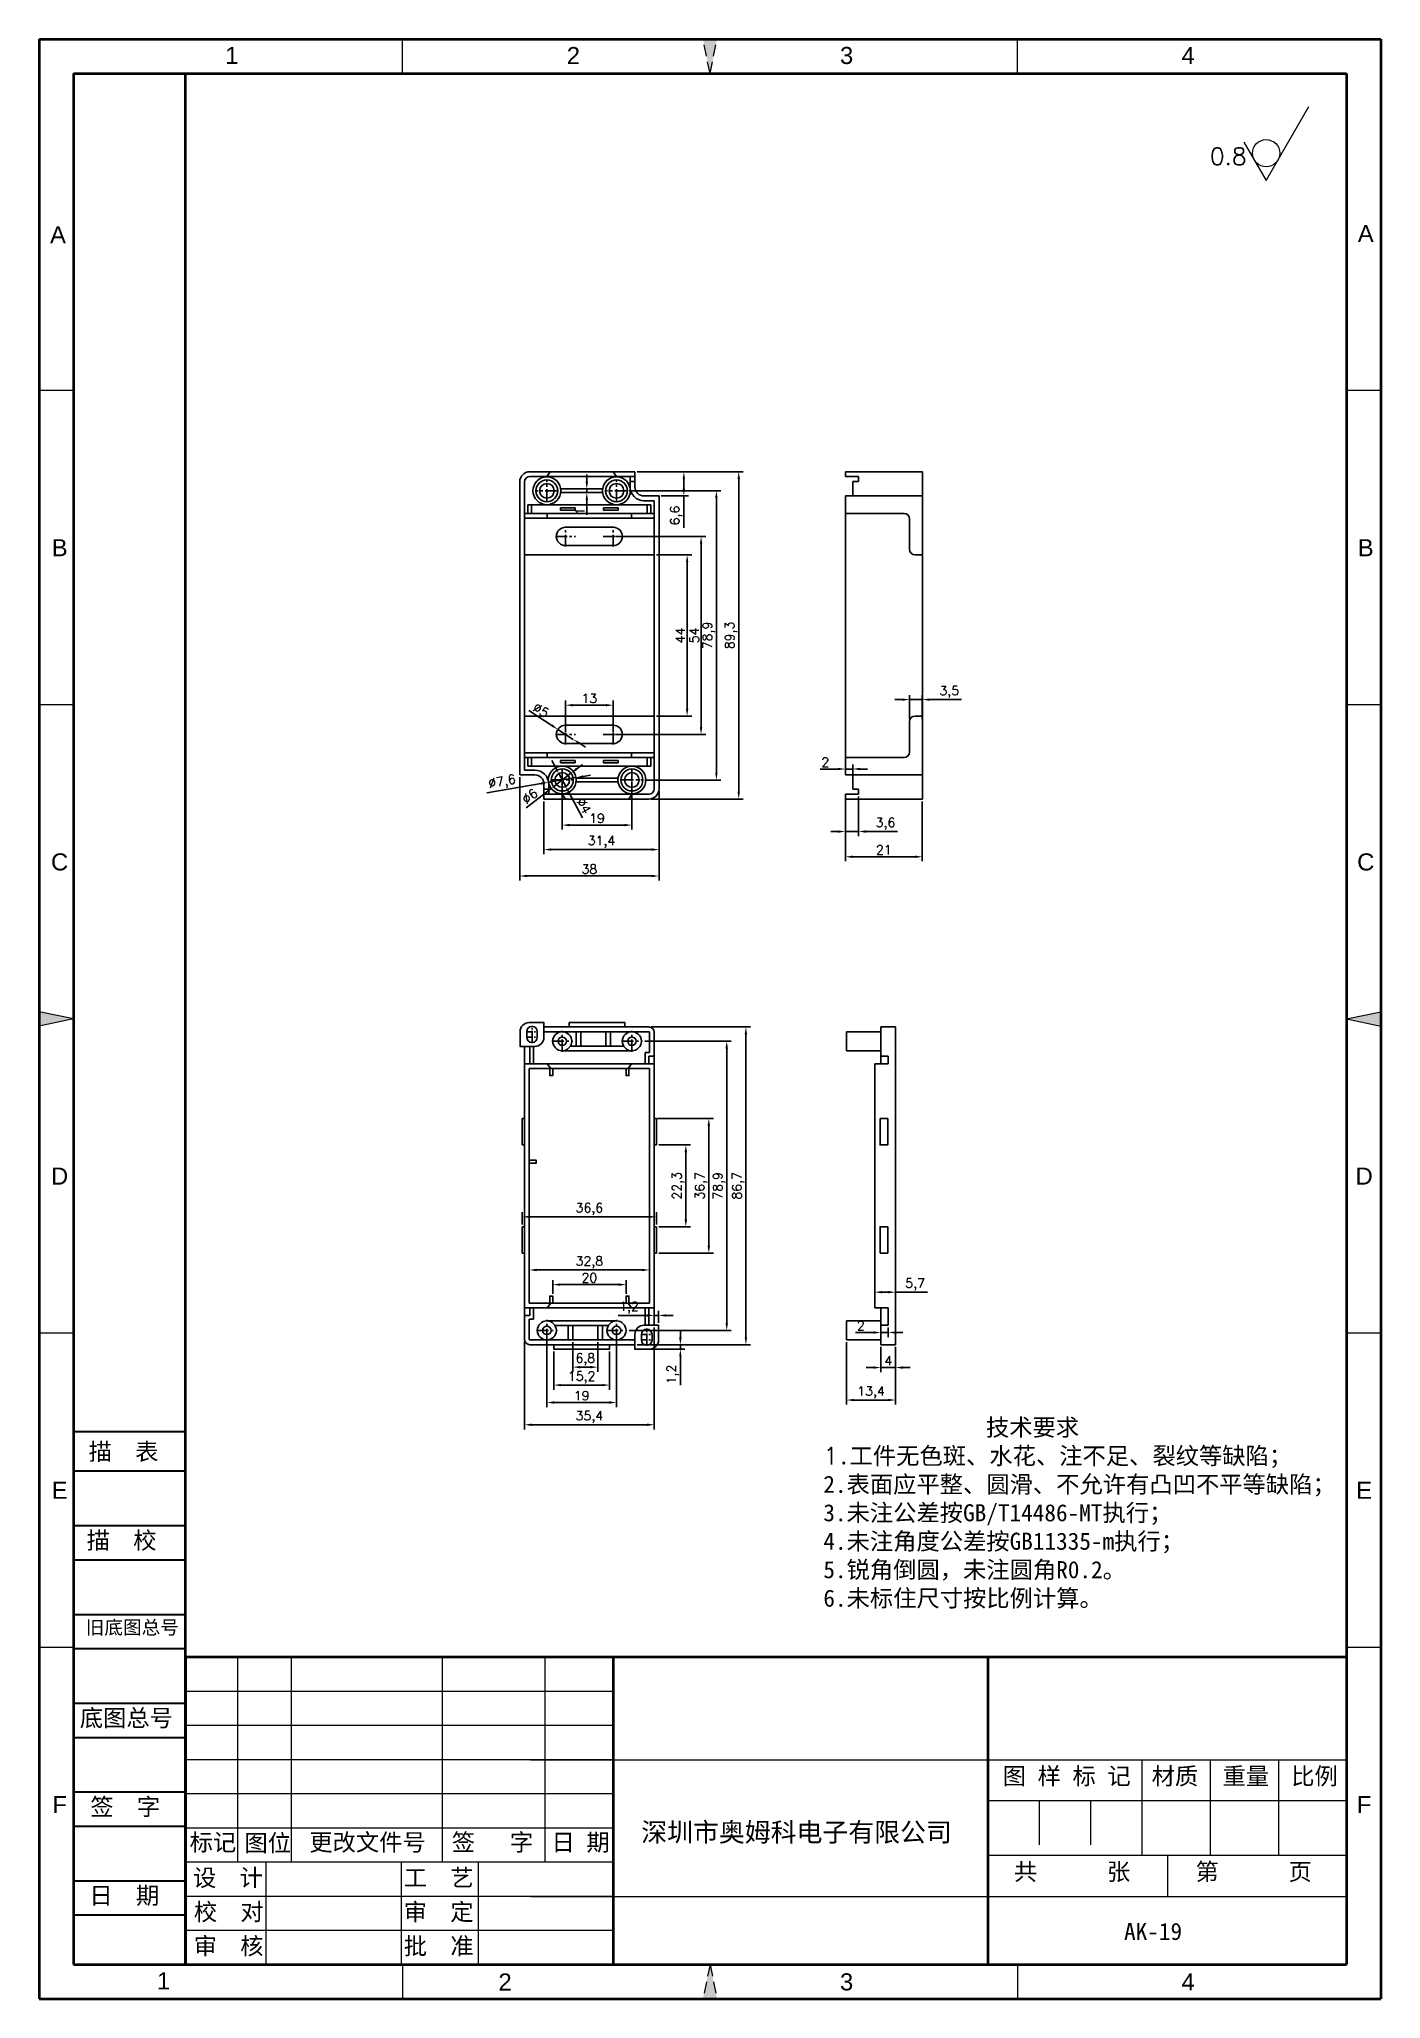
# Model space of a CAD drawing. Header units: millimetres. Extents: x 15729 to 16095, y 609 to 1143.
import ezdxf
from ezdxf.enums import TextEntityAlignment as Align

# ---------------------------------------------------------------- set-up
doc = ezdxf.new("R2010")
doc.units = ezdxf.units.MM
for name, pattern in [('ACAD_ISO10W100', [18, 12, -3, 0, -3]), ('CENTER', [50.8, 31.75, -6.35, 6.35, -6.35]), ('HIDDEN2', [4.7625, 3.175, -1.5875])]:
    doc.linetypes.add(name, pattern=pattern)
for name, color, linetype, lineweight in [('dim', 82, 'Continuous', 9), ('图层1', 7, 'ACAD_ISO10W100', 15), ('图层2', 7, 'Continuous', 30), ('图层3', 7, 'Continuous', 15), ('图层4', 7, 'Continuous', 40), ('图层5', 7, 'HIDDEN2', 15), ('细实线', 3, 'Continuous', 18)]:
    doc.layers.add(name, color=color, linetype=linetype, lineweight=lineweight)
doc.layers.add('尺寸线', color=7, linetype='Continuous')
doc.styles.get("Standard").update_dxf_attribs({"font": 'txt', "bigfont": 'gbcbig.shx'})
doc.styles.add('样式 3', font='arial.ttf', dxfattribs={"height": 3.8})
doc.dimstyles.new('ISO-25', dxfattribs={"dimtxt": 2.5, "dimasz": 2.5, "dimexe": 1.25, "dimexo": 0.625, "dimtad": 1, "dimtxsty": 'Standard', "dimcen": 2.5, "dimadec": 0, "dimazin": 0, "dimtfac": 1, "dimtmove": 0, "dimatfit": 3, "dimfxl": 0, "dimarcsym": 0})

msp = doc.modelspace()

# ---------------------------------------------------------------- texts
at = {"layer": '图层1', "color": 0, "style": '样式 3'}
for s, p in [('B', (15734.29, 1004.44)), ('B', (16090.623, 1004.44)), ('C', (15734.29, 918.714)), ('C', (16090.623, 918.714)), ('D', (15734.29, 832.988)), ('D', (16090.186, 832.988)), ('E', (15734.29, 747.261)), ('E', (16090.186, 747.261)), ('F', (15734.29, 661.535)), ('F', (16090.186, 661.535))]:
    msp.add_text(s, height=4.659, dxfattribs=at).set_placement(p, align=Align.MIDDLE)
at = {"layer": '图层1', "color": 0, "attachment_point": 1}
for s, insert, char_height, width in [('{\\fSimSun|b0|i0|c134|p2;图 样 标 记}', (15991.573, 671.627), 4.65904, 57.80249), ('{\\fSimSun|b0|i0|c134|p2;材质 }', (16032.208, 671.608), 4.65904, 38.85696), ('{\\fSimSun|b0|i0|c134|p2;标记}', (15769.761, 653.56), 4.65904, 13.04532), ('{\\fSimSun|b0|i0|c134|p2;图位}', (15784.723, 653.371), 4.65904, 13.04532), ('{\\fSimSun|b0|i0|c134|p2;更改文件号}', (15802.412, 653.56), 4.65904, 38.85696), ('{\\fSimSun|b0|i0|c134|p2;深圳市奥姆科电子有限公司}', (15892.968, 656.574), 5.17671, 97.8156), ('{\\fSimSun|b0|i0|c134|p2;审  核}', (15770.858, 625.253), 4.65904, 37.78166), ('{\\fSimSun|b0|i0|c134|p2;批  准}', (15828.176, 625.253), 4.65904, 38.85696)]:
    msp.add_mtext(s, dxfattribs=dict(at, insert=insert, char_height=char_height, width=width))
at = {"layer": '图层2', "color": 0, "attachment_point": 1}
for s, insert, char_height, width in [('{\\fSimSun|b0|i0|c134|p2;描\\fSimSun|b0|i0|c0|p2;  \\fSimSun|b0|i0|c134|p2;表}', (15742.197, 760.159), 4.65899, 52.20712), ('{\\fSimSun|b0|i0|c134|p2;描\\fSimSun|b0|i0|c0|p2;  \\fSimSun|b0|i0|c134|p2;校}', (15741.666, 735.932), 4.65899, 52.20712), ('{\\fSimSun|b0|i0|c134|p2;旧底图总号}', (15741.404, 711.706), 3.72723, 52.20712), ('{\\fSimSun|b0|i0|c134|p2;底图总号}', (15739.788, 687.479), 4.65899, 52.20712), ('{\\fSimSun|b0|i0|c134|p2;重量 }', (16051.553, 671.608), 4.65904, 38.85696), ('{\\fSimSun|b0|i0|c134|p2;比例 }', (16070.297, 671.608), 4.65904, 38.85696), ('{\\fSimSun|b0|i0|c134|p2;签\\fSimSun|b0|i0|c0|p2;  \\fSimSun|b0|i0|c134|p2;字}', (15742.674, 663.252), 4.65899, 52.20712), ('{\\fSimSun|b0|i0|c134|p2;签   字}', (15841.263, 653.56), 4.65904, 38.85696), ('{\\fSimSun|b0|i0|c134|p2;日 期}', (15868.479, 653.56), 4.65904, 38.85696), ('{\\fSimSun|b0|i0|c134|p2;设  计}', (15770.677, 643.89), 4.65904, 36.11502), ('{\\fSimSun|b0|i0|c134|p2;工  艺}', (15828.176, 643.89), 4.65904, 38.85696), ('{\\fSimSun|b0|i0|c134|p2;共      张}', (15994.644, 645.536), 4.65904, 51.54798), ('{\\fSimSun|b0|i0|c134|p2;第      页}', (16044.183, 645.536), 4.65904, 47.84668), ('{\\fSimSun|b0|i0|c134|p2;日\\fSimSun|b0|i0|c0|p2;  \\fSimSun|b0|i0|c134|p2;期}', (15742.409, 639.026), 4.65899, 52.20712), ('{\\fSimSun|b0|i0|c134|p2;校  对}', (15770.901, 634.572), 4.65904, 33.7814), ('{\\fSimSun|b0|i0|c134|p2;审  定}', (15828.176, 634.572), 4.65904, 38.85696), ('{\\fSimSun|b0|i0|c134|p2;AK-19}', (16024.683, 629.232), 4.65904, 47.84668)]:
    msp.add_mtext(s, dxfattribs=dict(at, insert=insert, char_height=char_height, width=width))
at = {"layer": '图层3', "color": 0, "insert": (15942.64, 766.763), "char_height": 4.65904, "width": 220.67241, "attachment_point": 1}
msp.add_mtext('{\\fSimSun|b0|i0|c134|p54;              技术要求\\P}1{\\fSimSun|b0|i0|c134|p54;.工件无色斑、水花、注不足、裂纹等缺陷；\\P2.表面应平整、圆滑、不允许有凸凹不平等缺陷；\\P3.未注公差按GB/T14486-MT执行；\\P4.未注角度公差按GB11335-m执行；\\P5.锐角倒圆，未注圆角R0.2。}\\P{\\fSimSun|b0|i0|c134|p2;6.未标住尺寸按比例计算。}', dxfattribs=at)
at = {"layer": '图层5', "color": 0, "style": '样式 3'}
for s, p in [('1', (15781.269, 1138.753)), ('2', (15874.449, 1138.753)), ('3', (15948.994, 1138.753)), ('4', (16042.175, 1138.753)), ('A', (15733.837, 1089.827)), ('A', (16090.623, 1090.167)), ('1', (15762.633, 613.418)), ('2', (15855.813, 613.14)), ('3', (15948.994, 613.14)), ('4', (16042.175, 613.14))]:
    msp.add_text(s, height=4.659, dxfattribs=at).set_placement(p, align=Align.MIDDLE)
at = {"layer": '细实线', "color": 0, "insert": (16048.117, 1113.553), "char_height": 4.659, "width": 17.39429, "attachment_point": 1}
msp.add_mtext('0.8', dxfattribs=at)

# ---------------------------------------------------------------- blocks, each defined once
blk = doc.blocks.new('*D322')
at = {"layer": 'Defpoints', "color": 0}
for p in [(15867.21, 790.88), (15886.21, 790.88), (15867.21, 771.21)]:
    blk.add_point(p, dxfattribs=at)
at = {"layer": 'dim', "color": 0, "lineweight": -2}
for p, q in [((15867.21, 790.26), (15867.21, 769.96)), ((15886.21, 790.26), (15886.21, 769.96)), ((15884.21, 771.21), (15869.21, 771.21))]:
    blk.add_line(p, q, dxfattribs=at)
at = {"layer": 'dim', "color": 0}
for points in [[(15869.21, 771.55), (15869.21, 770.88), (15867.21, 771.21)], [(15884.21, 771.55), (15884.21, 770.88), (15886.21, 771.21)]]:
    blk.add_solid(points, dxfattribs=at)
at = {"layer": 'dim', "color": 0, "insert": (15876.71, 773.09), "char_height": 2.5, "attachment_point": 5}
blk.add_mtext('19', dxfattribs=at)
blk = doc.blocks.new('*D323')
at = {"layer": 'Defpoints', "color": 0}
for p in [(15874.31, 788.28), (15881.11, 788.28), (15881.11, 780.86)]:
    blk.add_point(p, dxfattribs=at)
at = {"layer": 'dim', "color": 0, "lineweight": -2}
for p, q in [((15874.31, 787.66), (15874.31, 779.61)), ((15881.11, 787.66), (15881.11, 779.61)), ((15876.31, 780.86), (15879.11, 780.86))]:
    blk.add_line(p, q, dxfattribs=at)
at = {"layer": 'dim', "color": 0}
for points in [[(15876.31, 781.19), (15876.31, 780.53), (15874.31, 780.86)], [(15879.11, 781.19), (15879.11, 780.53), (15881.11, 780.86)]]:
    blk.add_solid(points, dxfattribs=at)
at = {"layer": 'dim', "color": 0, "insert": (15877.71, 782.94), "char_height": 2.5, "attachment_point": 5}
blk.add_mtext('6,8', dxfattribs=at)
blk = doc.blocks.new('*D324')
at = {"layer": 'Defpoints', "color": 0}
for p in [(15869.11, 785.78), (15884.31, 785.78), (15869.11, 775.96)]:
    blk.add_point(p, dxfattribs=at)
at = {"layer": 'dim', "color": 0, "lineweight": -2}
for p, q in [((15869.11, 785.16), (15869.11, 774.71)), ((15884.31, 785.16), (15884.31, 774.71)), ((15882.31, 775.96), (15871.11, 775.96))]:
    blk.add_line(p, q, dxfattribs=at)
at = {"layer": 'dim', "color": 0}
for points in [[(15871.11, 776.29), (15871.11, 775.63), (15869.11, 775.96)], [(15882.31, 776.29), (15882.31, 775.63), (15884.31, 775.96)]]:
    blk.add_solid(points, dxfattribs=at)
at = {"layer": 'dim', "color": 0, "insert": (15876.71, 778.04), "char_height": 2.5, "attachment_point": 5}
blk.add_mtext('15,2', dxfattribs=at)
blk = doc.blocks.new('*D325')
at = {"layer": 'Defpoints', "color": 0}
for p in [(15896.51, 792.28), (15861.11, 788.48), (15896.51, 765.14)]:
    blk.add_point(p, dxfattribs=at)
at = {"layer": 'dim', "color": 0, "lineweight": -2}
for p, q in [((15896.51, 791.66), (15896.51, 763.89)), ((15861.11, 787.86), (15861.11, 763.89)), ((15863.11, 765.14), (15894.51, 765.14))]:
    blk.add_line(p, q, dxfattribs=at)
at = {"layer": 'dim', "color": 0}
for points in [[(15863.11, 765.47), (15863.11, 764.8), (15861.11, 765.14)], [(15894.51, 765.47), (15894.51, 764.8), (15896.51, 765.14)]]:
    blk.add_solid(points, dxfattribs=at)
at = {"layer": 'dim', "color": 0, "insert": (15878.81, 767.22), "char_height": 2.5, "attachment_point": 5}
blk.add_mtext('35,4', dxfattribs=at)
blk = doc.blocks.new('*D326')
at = {"layer": 'Defpoints', "color": 0}
for p in [(15868.81, 803.37), (15868.81, 800.24), (15888.81, 800.24)]:
    blk.add_point(p, dxfattribs=at)
at = {"layer": 'dim', "color": 0, "lineweight": -2}
for p, q in [((15868.81, 800.87), (15868.81, 804.62)), ((15886.81, 803.37), (15870.81, 803.37)), ((15888.81, 800.87), (15888.81, 804.62))]:
    blk.add_line(p, q, dxfattribs=at)
at = {"layer": 'dim', "color": 0}
for points in [[(15870.81, 803.71), (15870.81, 803.04), (15868.81, 803.37)], [(15886.81, 803.71), (15886.81, 803.04), (15888.81, 803.37)]]:
    blk.add_solid(points, dxfattribs=at)
at = {"layer": 'dim', "color": 0, "insert": (15878.81, 805.25), "char_height": 2.5, "attachment_point": 5}
blk.add_mtext('20', dxfattribs=at)
blk = doc.blocks.new('*D327')
at = {"layer": 'Defpoints', "color": 0}
for p in [(15891.21, 786.98), (15891.21, 785.78), (15903.64, 785.78)]:
    blk.add_point(p, dxfattribs=at)
at = {"layer": 'dim', "color": 0, "lineweight": -2}
for p, q in [((15891.84, 786.98), (15904.89, 786.98)), ((15903.64, 788.98), (15903.64, 790.98)), ((15903.64, 786.98), (15903.64, 785.78)), ((15891.84, 785.78), (15904.89, 785.78)), ((15903.64, 783.78), (15903.64, 775.95))]:
    blk.add_line(p, q, dxfattribs=at)
at = {"layer": 'dim', "color": 0}
for points in [[(15903.3, 788.98), (15903.97, 788.98), (15903.64, 786.98)], [(15903.3, 783.78), (15903.97, 783.78), (15903.64, 785.78)]]:
    blk.add_solid(points, dxfattribs=at)
at = {"layer": 'dim', "color": 0, "insert": (15901.55, 778.86), "char_height": 2.5, "attachment_point": 5, "rotation": 90}
blk.add_mtext('1,2', dxfattribs=at)
blk = doc.blocks.new('*D328')
at = {"layer": 'Defpoints', "color": 0}
for p in [(15896.51, 794.97), (15896.51, 792.28), (15897.71, 792.28)]:
    blk.add_point(p, dxfattribs=at)
at = {"layer": 'dim', "color": 0, "lineweight": -2}
for p, q in [((15894.51, 794.97), (15886.68, 794.97)), ((15896.51, 792.91), (15896.51, 796.22)), ((15897.71, 794.97), (15896.51, 794.97)), ((15897.71, 792.91), (15897.71, 796.22)), ((15899.71, 794.97), (15901.71, 794.97))]:
    blk.add_line(p, q, dxfattribs=at)
at = {"layer": 'dim', "color": 0}
for points in [[(15894.51, 795.3), (15894.51, 794.63), (15896.51, 794.97)], [(15899.71, 795.3), (15899.71, 794.63), (15897.71, 794.97)]]:
    blk.add_solid(points, dxfattribs=at)
at = {"layer": 'dim', "color": 0, "insert": (15889.6, 797.05), "char_height": 2.5, "attachment_point": 5}
blk.add_mtext('1,2', dxfattribs=at)
blk = doc.blocks.new('*D329')
at = {"layer": 'Defpoints', "color": 0}
for p in [(15897.11, 841.48), (15905.13, 841.48), (15897.11, 819.18)]:
    blk.add_point(p, dxfattribs=at)
at = {"layer": 'dim', "color": 0, "lineweight": -2}
for p, q in [((15897.74, 841.48), (15906.38, 841.48)), ((15905.13, 821.18), (15905.13, 839.48)), ((15897.74, 819.18), (15906.38, 819.18))]:
    blk.add_line(p, q, dxfattribs=at)
at = {"layer": 'dim', "color": 0}
for points in [[(15904.8, 839.48), (15905.47, 839.48), (15905.13, 841.48)], [(15904.8, 821.18), (15905.47, 821.18), (15905.13, 819.18)]]:
    blk.add_solid(points, dxfattribs=at)
at = {"layer": 'dim', "color": 0, "insert": (15903.05, 830.33), "char_height": 2.5, "attachment_point": 5, "rotation": 90}
blk.add_mtext('22,3', dxfattribs=at)
blk = doc.blocks.new('*D330')
at = {"layer": 'Defpoints', "color": 0}
for p in [(15896.81, 848.68), (15911.4, 848.68), (15897.11, 811.98)]:
    blk.add_point(p, dxfattribs=at)
at = {"layer": 'dim', "color": 0, "lineweight": -2}
for p, q in [((15897.44, 848.68), (15912.65, 848.68)), ((15911.4, 813.98), (15911.4, 846.68)), ((15897.74, 811.98), (15912.65, 811.98))]:
    blk.add_line(p, q, dxfattribs=at)
at = {"layer": 'dim', "color": 0}
for points in [[(15911.06, 846.68), (15911.73, 846.68), (15911.4, 848.68)], [(15911.06, 813.98), (15911.73, 813.98), (15911.4, 811.98)]]:
    blk.add_solid(points, dxfattribs=at)
at = {"layer": 'dim', "color": 0, "insert": (15909.31, 830.33), "char_height": 2.5, "attachment_point": 5, "rotation": 90}
blk.add_mtext('36,7', dxfattribs=at)
blk = doc.blocks.new('*D331')
at = {"layer": 'Defpoints', "color": 0}
for p in [(15862.41, 807.37), (15862.41, 798.33), (15895.21, 798.33)]:
    blk.add_point(p, dxfattribs=at)
at = {"layer": 'dim', "color": 0, "lineweight": -2}
for p, q in [((15862.41, 798.96), (15862.41, 808.62)), ((15893.21, 807.37), (15864.41, 807.37)), ((15895.21, 798.96), (15895.21, 808.62))]:
    blk.add_line(p, q, dxfattribs=at)
at = {"layer": 'dim', "color": 0}
for points in [[(15864.41, 807.7), (15864.41, 807.04), (15862.41, 807.37)], [(15893.21, 807.7), (15893.21, 807.04), (15895.21, 807.37)]]:
    blk.add_solid(points, dxfattribs=at)
at = {"layer": 'dim', "color": 0, "insert": (15878.81, 809.45), "char_height": 2.5, "attachment_point": 5}
blk.add_mtext('32,8', dxfattribs=at)
blk = doc.blocks.new('*D333')
at = {"layer": 'Defpoints', "color": 0}
for p in [(15860.51, 819.18), (15897.11, 821.87), (15897.11, 819.18)]:
    blk.add_point(p, dxfattribs=at)
at = {"layer": 'dim', "color": 0, "lineweight": -2}
for p, q in [((15860.51, 819.81), (15860.51, 823.12)), ((15862.51, 821.87), (15895.11, 821.87)), ((15897.11, 819.81), (15897.11, 823.12))]:
    blk.add_line(p, q, dxfattribs=at)
at = {"layer": 'dim', "color": 0}
for points in [[(15862.51, 822.21), (15862.51, 821.54), (15860.51, 821.87)], [(15895.11, 822.21), (15895.11, 821.54), (15897.11, 821.87)]]:
    blk.add_solid(points, dxfattribs=at)
at = {"layer": 'dim', "color": 0, "insert": (15878.81, 823.96), "char_height": 2.5, "attachment_point": 5}
blk.add_mtext('36,6', dxfattribs=at)
blk = doc.blocks.new('*D334')
at = {"layer": 'Defpoints', "color": 0}
for p in [(15895.08, 873.68), (15921.52, 873.68), (15891.21, 786.98)]:
    blk.add_point(p, dxfattribs=at)
at = {"layer": 'dim', "color": 0, "lineweight": -2}
for p, q in [((15895.7, 873.68), (15922.77, 873.68)), ((15921.52, 788.98), (15921.52, 871.68)), ((15891.84, 786.98), (15922.77, 786.98))]:
    blk.add_line(p, q, dxfattribs=at)
at = {"layer": 'dim', "color": 0}
for points in [[(15921.18, 871.68), (15921.85, 871.68), (15921.52, 873.68)], [(15921.18, 788.98), (15921.85, 788.98), (15921.52, 786.98)]]:
    blk.add_solid(points, dxfattribs=at)
at = {"layer": 'dim', "color": 0, "insert": (15919.43, 830.33), "char_height": 2.5, "attachment_point": 5, "rotation": 90}
blk.add_mtext('86,7', dxfattribs=at)
blk = doc.blocks.new('*D335')
at = {"layer": 'Defpoints', "color": 0}
for p in [(15893.27, 869.78), (15889.07, 790.88), (15916.29, 790.88)]:
    blk.add_point(p, dxfattribs=at)
at = {"layer": 'dim', "color": 0, "lineweight": -2}
for p, q in [((15893.9, 869.78), (15917.54, 869.78)), ((15916.29, 867.78), (15916.29, 792.88)), ((15889.7, 790.88), (15917.54, 790.88))]:
    blk.add_line(p, q, dxfattribs=at)
at = {"layer": 'dim', "color": 0}
for points in [[(15915.95, 867.78), (15916.62, 867.78), (15916.29, 869.78)], [(15915.95, 792.88), (15916.62, 792.88), (15916.29, 790.88)]]:
    blk.add_solid(points, dxfattribs=at)
at = {"layer": 'dim', "color": 0, "insert": (15914.2, 830.33), "char_height": 2.5, "attachment_point": 5, "rotation": 90}
blk.add_mtext('78,9', dxfattribs=at)
blk = doc.blocks.new('*D336')
at = {"layer": 'Defpoints', "color": 0}
for p in [(15956.65, 797.03), (15962.35, 801.31), (15962.35, 797.03)]:
    blk.add_point(p, dxfattribs=at)
at = {"layer": 'dim', "color": 0, "lineweight": -2}
for p, q in [((15956.65, 797.66), (15956.65, 802.56)), ((15962.35, 797.66), (15962.35, 802.56)), ((15958.65, 801.31), (15960.35, 801.31)), ((15962.35, 801.31), (15971.02, 801.31))]:
    blk.add_line(p, q, dxfattribs=at)
at = {"layer": 'dim', "color": 0}
for points in [[(15958.65, 801.65), (15958.65, 800.98), (15956.65, 801.31)], [(15960.35, 801.65), (15960.35, 800.98), (15962.35, 801.31)]]:
    blk.add_solid(points, dxfattribs=at)
at = {"layer": 'dim', "color": 0, "insert": (15967.68, 803.4), "char_height": 2.5, "attachment_point": 5}
blk.add_mtext('5,7', dxfattribs=at)
blk = doc.blocks.new('*D337')
at = {"layer": 'Defpoints', "color": 0}
for p in [(15958.35, 786.98), (15962.35, 786.98), (15958.35, 780.74)]:
    blk.add_point(p, dxfattribs=at)
at = {"layer": 'dim', "color": 0, "lineweight": -2}
for p, q in [((15958.35, 786.36), (15958.35, 779.49)), ((15962.35, 786.36), (15962.35, 779.49)), ((15956.35, 780.74), (15954.35, 780.74)), ((15962.35, 780.74), (15958.35, 780.74)), ((15964.35, 780.74), (15966.35, 780.74))]:
    blk.add_line(p, q, dxfattribs=at)
at = {"layer": 'dim', "color": 0}
for points in [[(15956.35, 781.08), (15956.35, 780.41), (15958.35, 780.74)], [(15964.35, 781.08), (15964.35, 780.41), (15962.35, 780.74)]]:
    blk.add_solid(points, dxfattribs=at)
at = {"layer": 'dim', "color": 0, "insert": (15960.35, 782.62), "char_height": 2.5, "attachment_point": 5}
blk.add_mtext('4', dxfattribs=at)
blk = doc.blocks.new('*D338')
at = {"layer": 'Defpoints', "color": 0}
for p in [(15948.95, 788.28), (15962.35, 786.98), (15948.95, 771.89)]:
    blk.add_point(p, dxfattribs=at)
at = {"layer": 'dim', "color": 0, "lineweight": -2}
for p, q in [((15948.95, 787.66), (15948.95, 770.64)), ((15962.35, 786.36), (15962.35, 770.64)), ((15960.35, 771.89), (15950.95, 771.89))]:
    blk.add_line(p, q, dxfattribs=at)
at = {"layer": 'dim', "color": 0}
for points in [[(15950.95, 772.23), (15950.95, 771.56), (15948.95, 771.89)], [(15960.35, 772.23), (15960.35, 771.56), (15962.35, 771.89)]]:
    blk.add_solid(points, dxfattribs=at)
at = {"layer": 'dim', "color": 0, "insert": (15955.65, 773.98), "char_height": 2.5, "attachment_point": 5}
blk.add_mtext('13,4', dxfattribs=at)
blk = doc.blocks.new('*D339')
at = {"layer": 'Defpoints', "color": 0}
for p in [(15958.35, 792.28), (15960.35, 792.28), (15958.35, 790.31)]:
    blk.add_point(p, dxfattribs=at)
at = {"layer": 'dim', "color": 0, "lineweight": -2}
for p, q in [((15958.35, 791.66), (15958.35, 789.06)), ((15960.35, 791.66), (15960.35, 789.06)), ((15956.35, 790.31), (15951.43, 790.31)), ((15960.35, 790.31), (15958.35, 790.31)), ((15962.35, 790.31), (15964.35, 790.31))]:
    blk.add_line(p, q, dxfattribs=at)
at = {"layer": 'dim', "color": 0}
for points in [[(15956.35, 790.64), (15956.35, 789.98), (15958.35, 790.31)], [(15962.35, 790.64), (15962.35, 789.98), (15960.35, 790.31)]]:
    blk.add_solid(points, dxfattribs=at)
at = {"layer": 'dim', "color": 0, "insert": (15952.89, 792.19), "char_height": 2.5, "attachment_point": 5}
blk.add_mtext('2', dxfattribs=at)
blk = doc.blocks.new('*D340')
at = {"layer": 'Defpoints', "color": 0}
for p in [(15948.65, 935.86), (15969.65, 935.86), (15948.65, 920.12)]:
    blk.add_point(p, dxfattribs=at)
at = {"layer": 'dim', "color": 0, "lineweight": -2}
for p, q in [((15948.65, 935.24), (15948.65, 918.87)), ((15969.65, 935.24), (15969.65, 918.87)), ((15967.65, 920.12), (15950.65, 920.12))]:
    blk.add_line(p, q, dxfattribs=at)
at = {"layer": 'dim', "color": 0}
for points in [[(15950.65, 920.45), (15950.65, 919.78), (15948.65, 920.12)], [(15967.65, 920.45), (15967.65, 919.78), (15969.65, 920.12)]]:
    blk.add_solid(points, dxfattribs=at)
at = {"layer": 'dim', "color": 0, "insert": (15959.15, 921.99), "char_height": 2.5, "attachment_point": 5}
blk.add_mtext('21', dxfattribs=at)
blk = doc.blocks.new('*D341')
at = {"layer": 'Defpoints', "color": 0}
for p in [(15948.65, 937.16), (15952.25, 937.16), (15952.25, 927)]:
    blk.add_point(p, dxfattribs=at)
at = {"layer": 'dim', "color": 0, "lineweight": -2}
for p, q in [((15948.65, 936.54), (15948.65, 925.75)), ((15952.25, 936.54), (15952.25, 925.75)), ((15946.65, 927), (15944.65, 927)), ((15948.65, 927), (15952.25, 927)), ((15954.25, 927), (15962.92, 927))]:
    blk.add_line(p, q, dxfattribs=at)
at = {"layer": 'dim', "color": 0}
for points in [[(15946.65, 927.33), (15946.65, 926.66), (15948.65, 927)], [(15954.25, 927.33), (15954.25, 926.66), (15952.25, 927)]]:
    blk.add_solid(points, dxfattribs=at)
at = {"layer": 'dim', "color": 0, "insert": (15959.59, 929.08), "char_height": 2.5, "attachment_point": 5}
blk.add_mtext('3,6', dxfattribs=at)
blk = doc.blocks.new('*D342')
at = {"layer": 'Defpoints', "color": 0}
for p in [(15948.65, 944.06), (15948.65, 942.46), (15950.65, 938.56)]:
    blk.add_point(p, dxfattribs=at)
at = {"layer": 'dim', "color": 0, "lineweight": -2}
for p, q in [((15946.65, 944.06), (15941.74, 944.06)), ((15948.65, 943.09), (15948.65, 945.31)), ((15950.65, 944.06), (15948.65, 944.06)), ((15950.65, 939.19), (15950.65, 945.31)), ((15952.65, 944.06), (15954.65, 944.06))]:
    blk.add_line(p, q, dxfattribs=at)
at = {"layer": 'dim', "color": 0}
for points in [[(15946.65, 944.4), (15946.65, 943.73), (15948.65, 944.06)], [(15952.65, 944.4), (15952.65, 943.73), (15950.65, 944.06)]]:
    blk.add_solid(points, dxfattribs=at)
at = {"layer": 'dim', "color": 0, "insert": (15943.19, 945.94), "char_height": 2.5, "attachment_point": 5}
blk.add_mtext('2', dxfattribs=at)
blk = doc.blocks.new('*D343')
at = {"layer": 'Defpoints', "color": 0}
for p in [(15969.65, 962.99), (15966.15, 957.01), (15969.65, 957.01)]:
    blk.add_point(p, dxfattribs=at)
at = {"layer": 'dim', "color": 0, "lineweight": -2}
for p, q in [((15964.15, 962.99), (15962.15, 962.99)), ((15966.15, 957.64), (15966.15, 964.24)), ((15966.15, 962.99), (15969.65, 962.99)), ((15969.65, 957.64), (15969.65, 964.24)), ((15971.65, 962.99), (15980.32, 962.99))]:
    blk.add_line(p, q, dxfattribs=at)
at = {"layer": 'dim', "color": 0}
for points in [[(15964.15, 963.32), (15964.15, 962.66), (15966.15, 962.99)], [(15971.65, 963.32), (15971.65, 962.66), (15969.65, 962.99)]]:
    blk.add_solid(points, dxfattribs=at)
at = {"layer": 'dim', "color": 0, "insert": (15976.99, 965.07), "char_height": 2.5, "attachment_point": 5}
blk.add_mtext('3,5', dxfattribs=at)
blk = doc.blocks.new('*D344')
at = {"layer": 'Defpoints', "color": 0}
for p in [(15871.41, 941.06), (15890.41, 941.06), (15871.41, 928.76)]:
    blk.add_point(p, dxfattribs=at)
at = {"layer": 'dim', "color": 0, "lineweight": -2}
for p, q in [((15871.41, 940.44), (15871.41, 927.51)), ((15890.41, 940.44), (15890.41, 927.51)), ((15888.41, 928.76), (15873.41, 928.76))]:
    blk.add_line(p, q, dxfattribs=at)
at = {"layer": 'dim', "color": 0}
for points in [[(15873.41, 929.09), (15873.41, 928.43), (15871.41, 928.76)], [(15888.41, 929.09), (15888.41, 928.43), (15890.41, 928.76)]]:
    blk.add_solid(points, dxfattribs=at)
at = {"layer": 'dim', "color": 0, "insert": (15880.91, 930.63), "char_height": 2.5, "attachment_point": 5}
blk.add_mtext('19', dxfattribs=at)
blk = doc.blocks.new('*D345')
at = {"layer": 'Defpoints', "color": 0}
for p in [(15866.41, 935.86), (15897.81, 938.66), (15897.81, 922.08)]:
    blk.add_point(p, dxfattribs=at)
at = {"layer": 'dim', "color": 0, "lineweight": -2}
for p, q in [((15897.81, 938.04), (15897.81, 920.83)), ((15866.41, 935.24), (15866.41, 920.83)), ((15868.41, 922.08), (15895.81, 922.08))]:
    blk.add_line(p, q, dxfattribs=at)
at = {"layer": 'dim', "color": 0}
for points in [[(15868.41, 922.42), (15868.41, 921.75), (15866.41, 922.08)], [(15895.81, 922.42), (15895.81, 921.75), (15897.81, 922.08)]]:
    blk.add_solid(points, dxfattribs=at)
at = {"layer": 'dim', "color": 0, "insert": (15882.11, 924.17), "char_height": 2.5, "attachment_point": 5}
blk.add_mtext('31,4', dxfattribs=at)
blk = doc.blocks.new('*D346')
at = {"layer": 'Defpoints', "color": 0}
for p in [(15859.81, 942.46), (15897.81, 938.66), (15859.81, 914.87)]:
    blk.add_point(p, dxfattribs=at)
at = {"layer": 'dim', "color": 0, "lineweight": -2}
for p, q in [((15859.81, 941.84), (15859.81, 913.62)), ((15897.81, 938.04), (15897.81, 913.62)), ((15895.81, 914.87), (15861.81, 914.87))]:
    blk.add_line(p, q, dxfattribs=at)
at = {"layer": 'dim', "color": 0}
for points in [[(15861.81, 915.2), (15861.81, 914.54), (15859.81, 914.87)], [(15895.81, 915.2), (15895.81, 914.54), (15897.81, 914.87)]]:
    blk.add_solid(points, dxfattribs=at)
at = {"layer": 'dim', "color": 0, "insert": (15878.81, 916.75), "char_height": 2.5, "attachment_point": 5}
blk.add_mtext('38', dxfattribs=at)
blk = doc.blocks.new('*D347')
at = {"layer": 'Defpoints', "color": 0}
for p in [(15872.31, 961.47), (15872.31, 953.51), (15885.31, 953.51)]:
    blk.add_point(p, dxfattribs=at)
at = {"layer": 'dim', "color": 0, "lineweight": -2}
for p, q in [((15872.31, 954.14), (15872.31, 962.72)), ((15885.31, 954.14), (15885.31, 962.72)), ((15883.31, 961.47), (15874.31, 961.47))]:
    blk.add_line(p, q, dxfattribs=at)
at = {"layer": 'dim', "color": 0}
for points in [[(15874.31, 961.8), (15874.31, 961.14), (15872.31, 961.47)], [(15883.31, 961.8), (15883.31, 961.14), (15885.31, 961.47)]]:
    blk.add_solid(points, dxfattribs=at)
at = {"layer": 'dim', "color": 0, "insert": (15878.81, 963.34), "char_height": 2.5, "attachment_point": 5}
blk.add_mtext('13', dxfattribs=at)
blk = doc.blocks.new('*D349')
at = {"layer": 'Defpoints', "color": 0}
for p in [(15870.21, 954.87), (15874.41, 952.15)]:
    blk.add_point(p, dxfattribs=at)
at = {"layer": 'dim', "color": 0, "lineweight": -2}
for p, q in [((15862.31, 960), (15868.54, 955.96)), ((15874.41, 952.15), (15870.21, 954.87)), ((15876.09, 951.07), (15877.77, 949.98))]:
    blk.add_line(p, q, dxfattribs=at)
at = {"layer": 'dim', "color": 0}
for points in [[(15868.72, 956.24), (15868.36, 955.68), (15870.21, 954.87)], [(15876.27, 951.35), (15875.91, 950.79), (15874.41, 952.15)]]:
    blk.add_solid(points, dxfattribs=at)
at = {"layer": 'dim', "color": 0, "insert": (15865.61, 960.1), "char_height": 2.5, "attachment_point": 5, "rotation": 327.0489}
blk.add_mtext('∅5', dxfattribs=at)
blk = doc.blocks.new('*D350')
at = {"layer": 'Defpoints', "color": 0}
for p in [(15875.16, 941.7), (15867.67, 940.43)]:
    blk.add_point(p, dxfattribs=at)
at = {"layer": 'dim', "color": 0, "lineweight": -2}
for p, q in [((15875.16, 941.7), (15867.67, 940.43)), ((15877.13, 942.03), (15879.1, 942.37)), ((15850.86, 937.57), (15865.69, 940.09))]:
    blk.add_line(p, q, dxfattribs=at)
at = {"layer": 'dim', "color": 0}
for points in [[(15877.07, 942.36), (15877.19, 941.71), (15875.16, 941.7)], [(15865.64, 940.42), (15865.75, 939.76), (15867.67, 940.43)]]:
    blk.add_solid(points, dxfattribs=at)
at = {"layer": 'dim', "color": 0, "insert": (15855.03, 940.39), "char_height": 2.5, "attachment_point": 5, "rotation": 9.6382}
blk.add_mtext('∅7,6', dxfattribs=at)
blk = doc.blocks.new('*D351')
at = {"layer": 'Defpoints', "color": 0}
for p in [(15873.79, 942.89), (15869.03, 939.23)]:
    blk.add_point(p, dxfattribs=at)
at = {"layer": 'dim', "color": 0, "lineweight": -2}
for p, q in [((15873.79, 942.89), (15869.03, 939.23)), ((15875.38, 944.11), (15876.96, 945.33)), ((15861.57, 933.49), (15867.45, 938.02))]:
    blk.add_line(p, q, dxfattribs=at)
at = {"layer": 'dim', "color": 0}
for points in [[(15875.17, 944.38), (15875.58, 943.85), (15873.79, 942.89)], [(15867.25, 938.28), (15867.65, 937.75), (15869.03, 939.23)]]:
    blk.add_solid(points, dxfattribs=at)
at = {"layer": 'dim', "color": 0, "insert": (15862.57, 936.63), "char_height": 2.5, "attachment_point": 5, "rotation": 37.5617}
blk.add_mtext('∅6', dxfattribs=at)
blk = doc.blocks.new('*D352')
at = {"layer": 'Defpoints', "color": 0}
for p in [(15870.47, 942.83), (15872.35, 939.3)]:
    blk.add_point(p, dxfattribs=at)
at = {"layer": 'dim', "color": 0, "lineweight": -2}
for p, q in [((15869.53, 944.59), (15868.59, 946.36)), ((15870.47, 942.83), (15872.35, 939.3)), ((15876.92, 930.73), (15873.29, 937.53))]:
    blk.add_line(p, q, dxfattribs=at)
at = {"layer": 'dim', "color": 0}
for points in [[(15869.83, 944.75), (15869.24, 944.44), (15870.47, 942.83)], [(15873.59, 937.69), (15873, 937.38), (15872.35, 939.3)]]:
    blk.add_solid(points, dxfattribs=at)
at = {"layer": 'dim', "color": 0, "insert": (15877.3, 934), "char_height": 2.5, "attachment_point": 5, "rotation": 298.0466}
blk.add_mtext('∅4', dxfattribs=at)
blk = doc.blocks.new('*D353')
at = {"layer": 'Defpoints', "color": 0}
for p in [(15891.21, 1025.16), (15919.56, 1025.16), (15895.01, 935.86)]:
    blk.add_point(p, dxfattribs=at)
at = {"layer": 'dim', "color": 0, "lineweight": -2}
for p, q in [((15891.84, 1025.16), (15920.81, 1025.16)), ((15919.56, 937.86), (15919.56, 1023.16)), ((15895.64, 935.86), (15920.81, 935.86))]:
    blk.add_line(p, q, dxfattribs=at)
at = {"layer": 'dim', "color": 0}
for points in [[(15919.23, 1023.16), (15919.89, 1023.16), (15919.56, 1025.16)], [(15919.23, 937.86), (15919.89, 937.86), (15919.56, 935.86)]]:
    blk.add_solid(points, dxfattribs=at)
at = {"layer": 'dim', "color": 0, "insert": (15917.48, 980.51), "char_height": 2.5, "attachment_point": 5, "rotation": 90}
blk.add_mtext('89,3', dxfattribs=at)
blk = doc.blocks.new('*D354')
at = {"layer": 'Defpoints', "color": 0}
for p in [(15896.51, 1002.51), (15905.48, 1002.51), (15896.51, 958.51)]:
    blk.add_point(p, dxfattribs=at)
at = {"layer": 'dim', "color": 0, "lineweight": -2}
for p, q in [((15897.14, 1002.51), (15906.73, 1002.51)), ((15905.48, 960.51), (15905.48, 1000.51)), ((15897.14, 958.51), (15906.73, 958.51))]:
    blk.add_line(p, q, dxfattribs=at)
at = {"layer": 'dim', "color": 0}
for points in [[(15905.15, 1000.51), (15905.81, 1000.51), (15905.48, 1002.51)], [(15905.15, 960.51), (15905.81, 960.51), (15905.48, 958.51)]]:
    blk.add_solid(points, dxfattribs=at)
at = {"layer": 'dim', "color": 0, "insert": (15903.61, 980.51), "char_height": 2.5, "attachment_point": 5, "rotation": 90}
blk.add_mtext('44', dxfattribs=at)
blk = doc.blocks.new('*D355')
at = {"layer": 'Defpoints', "color": 0}
for p in [(15889.07, 1019.96), (15913.46, 1019.96), (15893.27, 941.06)]:
    blk.add_point(p, dxfattribs=at)
at = {"layer": 'dim', "color": 0, "lineweight": -2}
for p, q in [((15889.7, 1019.96), (15914.71, 1019.96)), ((15913.46, 943.06), (15913.46, 1017.96)), ((15893.9, 941.06), (15914.71, 941.06))]:
    blk.add_line(p, q, dxfattribs=at)
at = {"layer": 'dim', "color": 0}
for points in [[(15913.13, 1017.96), (15913.79, 1017.96), (15913.46, 1019.96)], [(15913.13, 943.06), (15913.79, 943.06), (15913.46, 941.06)]]:
    blk.add_solid(points, dxfattribs=at)
at = {"layer": 'dim', "color": 0, "insert": (15911.38, 980.51), "char_height": 2.5, "attachment_point": 5, "rotation": 90}
blk.add_mtext('78,9', dxfattribs=at)
blk = doc.blocks.new('*D356')
at = {"layer": 'Defpoints', "color": 0}
for p in [(15885.31, 1007.51), (15885.31, 953.51), (15909.29, 953.51)]:
    blk.add_point(p, dxfattribs=at)
at = {"layer": 'dim', "color": 0, "lineweight": -2}
for p, q in [((15885.94, 1007.51), (15910.54, 1007.51)), ((15909.29, 1005.51), (15909.29, 955.51)), ((15885.94, 953.51), (15910.54, 953.51))]:
    blk.add_line(p, q, dxfattribs=at)
at = {"layer": 'dim', "color": 0}
for points in [[(15908.95, 1005.51), (15909.62, 1005.51), (15909.29, 1007.51)], [(15908.95, 955.51), (15909.62, 955.51), (15909.29, 953.51)]]:
    blk.add_solid(points, dxfattribs=at)
at = {"layer": 'dim', "color": 0, "insert": (15907.41, 980.51), "char_height": 2.5, "attachment_point": 5, "rotation": 90}
blk.add_mtext('54', dxfattribs=at)
blk = doc.blocks.new('*D357')
at = {"layer": 'Defpoints', "color": 0}
for p in [(15891.21, 1025.16), (15897.81, 1018.56), (15904.59, 1018.56)]:
    blk.add_point(p, dxfattribs=at)
at = {"layer": 'dim', "color": 0, "lineweight": -2}
for p, q in [((15891.84, 1025.16), (15905.84, 1025.16)), ((15904.59, 1023.16), (15904.59, 1020.56)), ((15898.44, 1018.56), (15905.84, 1018.56)), ((15904.59, 1018.56), (15904.59, 1009.9))]:
    blk.add_line(p, q, dxfattribs=at)
at = {"layer": 'dim', "color": 0}
for points in [[(15904.26, 1023.16), (15904.92, 1023.16), (15904.59, 1025.16)], [(15904.26, 1020.56), (15904.92, 1020.56), (15904.59, 1018.56)]]:
    blk.add_solid(points, dxfattribs=at)
at = {"layer": 'dim', "color": 0, "insert": (15902.51, 1013.23), "char_height": 2.5, "attachment_point": 5, "rotation": 90}
blk.add_mtext('6,6', dxfattribs=at)
blk = doc.blocks.new('*D358')
at = {"layer": 'Defpoints', "color": 0}
for p in [(15876.71, 1020.46), (15876.71, 1019.46), (15878.11, 1019.46)]:
    blk.add_point(p, dxfattribs=at)
at = {"layer": 'dim', "color": 0, "lineweight": -2}
for p, q in [((15878.11, 1022.46), (15878.11, 1024.46)), ((15877.34, 1020.46), (15879.36, 1020.46)), ((15877.34, 1019.46), (15879.36, 1019.46)), ((15878.11, 1020.46), (15878.11, 1019.46)), ((15878.11, 1017.46), (15878.11, 1013.38))]:
    blk.add_line(p, q, dxfattribs=at)
at = {"layer": 'dim', "color": 0}
for points in [[(15877.78, 1022.46), (15878.45, 1022.46), (15878.11, 1020.46)], [(15877.78, 1017.46), (15878.45, 1017.46), (15878.11, 1019.46)]]:
    blk.add_solid(points, dxfattribs=at)
at = {"layer": 'dim', "color": 0, "insert": (15876.24, 1014.42), "char_height": 2.5, "attachment_point": 5, "rotation": 90}
blk.add_mtext('1', dxfattribs=at)

# ---------------------------------------------------------------- dimensions: what is measured, and where the dimension line sits
at = {"layer": 'dim'}
for base, p1, p2, picture, middle in [((15878.113, 1019.463), (15876.713, 1020.463), (15876.713, 1019.463), '*D358', (15876.238, 1014.422)), ((15919.56, 1025.163), (15895.013, 935.863), (15891.213, 1025.163), '*D353', (15917.476, 980.513)), ((15904.591, 1018.563), (15891.213, 1025.163), (15897.813, 1018.563), '*D357', (15902.508, 1013.23)), ((15913.46, 1019.963), (15893.273, 941.063), (15889.073, 1019.963), '*D355', (15911.376, 980.513)), ((15909.285, 953.513), (15885.313, 1007.513), (15885.313, 953.513), '*D356', (15907.41, 980.513)), ((15905.481, 1002.513), (15896.513, 958.513), (15896.513, 1002.513), '*D354', (15903.606, 980.513)), ((15921.515, 873.679), (15891.213, 786.98), (15895.079, 873.679), '*D334', (15919.432, 830.33)), ((15916.285, 790.88), (15893.273, 869.78), (15889.073, 790.88), '*D335', (15914.202, 830.33)), ((15911.398, 848.68), (15897.113, 811.98), (15896.813, 848.68), '*D330', (15909.315, 830.33)), ((15905.133, 841.48), (15897.113, 819.18), (15897.113, 841.48), '*D329', (15903.049, 830.33)), ((15903.636, 785.78), (15891.213, 786.98), (15891.213, 785.78), '*D327', (15901.553, 778.864))]:
    dim = msp.add_linear_dim(base=base, p1=p1, p2=p2, angle=90, dimstyle='ISO-25', override={"dimasz": 2}, dxfattribs=at)
    dim.commit()
    dim.dimension.update_dxf_attribs({"geometry": picture, "text_midpoint": middle})
for p1, p2, picture, middle in [((15874.41, 952.154), (15870.215, 954.873), '*D349', (15865.605, 960.095)), ((15873.791, 942.892), (15869.034, 939.235), '*D351', (15862.574, 936.631))]:
    dim = msp.add_diameter_dim_2p(p1=p1, p2=p2, dimstyle='ISO-25', override={"dimasz": 2}, dxfattribs=at)
    dim.commit()
    dim.dimension.update_dxf_attribs({"geometry": picture, "text_midpoint": middle})
for base, p1, p2, picture, middle in [((15872.313, 961.469), (15885.313, 953.513), (15872.313, 953.513), '*D347', (15878.813, 963.344)), ((15969.653, 962.989), (15966.153, 957.013), (15969.653, 957.013), '*D343', (15976.987, 965.072)), ((15948.653, 944.062), (15950.653, 938.563), (15948.653, 942.463), '*D342', (15943.195, 945.937)), ((15859.813, 914.871), (15897.813, 938.663), (15859.813, 942.463), '*D346', (15878.813, 916.746)), ((15871.413, 928.759), (15890.413, 941.063), (15871.413, 941.063), '*D344', (15880.913, 930.634)), ((15897.813, 922.083), (15866.413, 935.863), (15897.813, 938.663), '*D345', (15882.113, 924.166)), ((15952.253, 926.996), (15948.653, 937.163), (15952.253, 937.163), '*D341', (15959.587, 929.08)), ((15948.653, 920.115), (15969.653, 935.863), (15948.653, 935.863), '*D340', (15959.153, 921.99)), ((15897.113, 821.874), (15860.513, 819.18), (15897.113, 819.18), '*D333', (15878.813, 823.957)), ((15862.413, 807.369), (15895.213, 798.33), (15862.413, 798.33), '*D331', (15878.813, 809.453)), ((15868.813, 803.372), (15888.813, 800.243), (15868.813, 800.243), '*D326', (15878.813, 805.247)), ((15962.35, 801.313), (15956.65, 797.03), (15962.35, 797.03), '*D336', (15967.684, 803.397)), ((15896.513, 794.967), (15897.713, 792.28), (15896.513, 792.28), '*D328', (15889.596, 797.051)), ((15896.513, 765.138), (15861.113, 788.48), (15896.513, 792.28), '*D325', (15878.813, 767.221)), ((15958.35, 790.311), (15960.35, 792.28), (15958.35, 792.28), '*D339', (15952.892, 792.186)), ((15867.213, 771.215), (15886.213, 790.88), (15867.213, 790.88), '*D322', (15876.713, 773.09)), ((15881.113, 780.861), (15874.313, 788.28), (15881.113, 788.28), '*D323', (15877.713, 782.944)), ((15948.95, 771.893), (15962.35, 786.98), (15948.95, 788.28), '*D338', (15955.65, 773.977)), ((15958.35, 780.744), (15962.35, 786.98), (15958.35, 786.98), '*D337', (15960.35, 782.619)), ((15869.113, 775.961), (15884.313, 785.78), (15869.113, 785.78), '*D324', (15876.713, 778.045))]:
    dim = msp.add_linear_dim(base=base, p1=p1, p2=p2, dimstyle='ISO-25', override={"dimasz": 2}, dxfattribs=at)
    dim.commit()
    dim.dimension.update_dxf_attribs({"geometry": picture, "text_midpoint": middle})
for p1, p2, picture, middle in [((15875.159, 941.7), (15867.666, 940.427), '*D350', (15855.376, 938.34)), ((15870.472, 942.829), (15872.353, 939.298), '*D352', (15875.645, 933.119))]:
    dim = msp.add_diameter_dim_2p(p1=p1, p2=p2, dimstyle='ISO-25', override={"dimasz": 2}, dxfattribs=at)
    dim.commit()
    dim.dimension.update_dxf_attribs({"geometry": picture, "text_midpoint": middle, "dimtype": 163})

# ---------------------------------------------------------------- hatches: boundary and pattern name
at = {"layer": '图层1'}
for points in [[(15738.033, 875.851), (15728.715, 877.769), (15728.715, 873.933)], [(16085.411, 875.851), (16094.729, 877.769), (16094.729, 873.933)]]:
    msp.add_hatch(color=0, dxfattribs=at).paths.add_polyline_path(points)
at = {"layer": '图层5'}
for points in [[(15911.722, 1133.869), (15909.804, 1143.187), (15913.64, 1143.187)], [(15911.722, 617.833), (15909.804, 608.515), (15913.64, 608.515)]]:
    msp.add_hatch(color=0, dxfattribs=at).paths.add_polyline_path(points)

# ---------------------------------------------------------------- linework, layer by layer
for p, q in [((15859.813, 1022.363), (15859.813, 942.463)), ((15861.113, 1022.363), (15861.113, 943.763)), ((15891.213, 1025.163), (15862.613, 1025.163)), ((15889.913, 1023.863), (15862.613, 1023.863)), ((15867.213, 1023.863), (15868.077, 1025.163)), ((15886.213, 1023.863), (15885.348, 1025.163)), ((15889.913, 1023.863), (15891.213, 1023.863)), ((15889.913, 1022.463), (15891.213, 1022.463)), ((15948.653, 1025.163), (15969.653, 1025.163)), ((15948.653, 1023.863), (15948.653, 1025.163)), ((15952.253, 1023.863), (15948.653, 1023.863)), ((15950.653, 1018.563), (15950.653, 1022.463)), ((15950.653, 1022.463), (15952.253, 1022.463)), ((15952.253, 1022.463), (15952.253, 1023.863)), ((15969.653, 1025.163), (15969.653, 935.863)), ((15862.043, 1016.163), (15895.582, 1016.163)), ((15882.446, 1020.463), (15870.979, 1020.463)), ((15882.446, 1019.463), (15870.979, 1019.463)), ((15896.513, 938.663), (15896.513, 1017.263)), ((15897.813, 938.663), (15897.813, 1018.563)), ((15948.653, 1018.563), (15969.653, 1018.563)), ((15948.653, 942.463), (15948.653, 1018.563)), ((15861.113, 1013.813), (15896.513, 1013.813)), ((15861.113, 1012.513), (15896.513, 1012.513)), ((15867.336, 1013.813), (15867.336, 1012.513)), ((15890.289, 1013.813), (15890.289, 1012.513)), ((15948.653, 1013.813), (15964.653, 1013.813)), ((15966.153, 1012.313), (15966.153, 1004.013)), ((15861.113, 1002.513), (15896.513, 1002.513)), ((15967.653, 1002.513), (15969.653, 1002.513)), ((15896.513, 958.513), (15861.113, 958.513)), ((15967.653, 958.513), (15969.653, 958.513)), ((15966.153, 948.713), (15966.153, 957.013)), ((15896.513, 948.513), (15861.113, 948.513)), ((15896.513, 947.213), (15861.113, 947.213)), ((15867.336, 947.213), (15867.336, 948.513)), ((15890.289, 947.213), (15890.289, 948.513)), ((15948.653, 947.213), (15964.653, 947.213)), ((15895.582, 944.863), (15862.043, 944.863)), ((15875.179, 941.563), (15886.646, 941.563)), ((15948.653, 942.463), (15969.653, 942.463)), ((15950.653, 942.463), (15950.653, 938.563)), ((15867.713, 938.563), (15866.413, 938.563)), ((15867.713, 937.163), (15866.413, 937.163)), ((15866.413, 935.863), (15895.013, 935.863)), ((15867.713, 937.163), (15895.013, 937.163)), ((15871.413, 937.163), (15872.277, 935.863)), ((15875.179, 940.563), (15886.646, 940.563)), ((15890.413, 937.163), (15889.548, 935.863)), ((15948.653, 935.863), (15948.653, 937.163)), ((15952.253, 937.163), (15948.653, 937.163)), ((15948.653, 935.863), (15969.653, 935.863)), ((15950.653, 938.563), (15952.253, 938.563)), ((15952.253, 938.563), (15952.253, 937.163)), ((15866.413, 873.68), (15895.013, 873.68)), ((15866.413, 872.38), (15895.213, 872.38)), ((15875.213, 868.48), (15875.213, 872.38)), ((15876.513, 868.48), (15876.513, 872.38)), ((15883.313, 868.48), (15883.313, 872.38)), ((15884.613, 868.48), (15884.613, 872.38)), ((15895.213, 872.38), (15895.213, 866.73)), ((15896.513, 872.18), (15896.513, 797.03)), ((15948.95, 872.38), (15958.35, 872.38)), ((15948.95, 872.38), (15948.95, 867.18)), ((15958.35, 873.68), (15962.35, 873.68)), ((15958.35, 873.68), (15958.35, 863.63)), ((15962.35, 873.68), (15962.35, 786.98)), ((15861.113, 797.03), (15861.113, 868.38)), ((15862.613, 863.63), (15862.613, 868.38)), ((15863.613, 863.63), (15863.613, 868.38)), ((15890.413, 867.18), (15871.413, 867.18)), ((15888.161, 868.48), (15873.664, 868.48)), ((15894.013, 866.73), (15894.013, 863.63)), ((15895.213, 866.73), (15894.013, 866.73)), ((15948.95, 867.18), (15958.35, 867.18)), ((15896.513, 863.63), (15861.113, 863.63)), ((15895.213, 862.33), (15862.413, 862.33)), ((15862.413, 798.33), (15862.413, 862.33)), ((15868.263, 862.33), (15867.336, 863.63)), ((15889.363, 862.33), (15890.289, 863.63)), ((15896.513, 865.73), (15895.013, 865.73)), ((15895.013, 865.73), (15895.013, 863.63)), ((15895.213, 862.33), (15895.213, 798.33)), ((15958.35, 863.63), (15956.65, 863.63)), ((15956.65, 797.03), (15956.65, 863.63)), ((15958.35, 865.73), (15960.35, 865.73)), ((15960.35, 863.63), (15958.35, 863.63)), ((15960.35, 865.73), (15960.35, 863.63)), ((15896.513, 797.03), (15861.113, 797.03)), ((15861.113, 788.48), (15861.113, 797.03)), ((15861.113, 797.03), (15896.513, 797.03)), ((15895.213, 798.33), (15862.413, 798.33)), ((15862.613, 794.93), (15862.613, 797.03)), ((15863.613, 793.93), (15863.613, 797.03)), ((15868.263, 798.33), (15867.336, 797.03)), ((15889.363, 798.33), (15890.289, 797.03)), ((15894.013, 797.03), (15894.013, 792.28)), ((15895.013, 797.03), (15895.013, 792.28)), ((15896.513, 797.03), (15896.513, 792.28)), ((15958.35, 797.03), (15956.65, 797.03)), ((15958.35, 786.98), (15958.35, 797.03)), ((15960.35, 797.03), (15958.35, 797.03)), ((15960.35, 792.28), (15960.35, 797.03)), ((15861.113, 794.93), (15862.613, 794.93)), ((15862.413, 793.93), (15863.613, 793.93)), ((15862.413, 788.28), (15862.413, 793.93)), ((15867.213, 793.48), (15886.213, 793.48)), ((15869.464, 792.18), (15883.961, 792.18)), ((15873.013, 792.18), (15873.013, 788.28)), ((15874.313, 792.18), (15874.313, 788.28)), ((15881.113, 792.18), (15881.113, 788.28)), ((15882.413, 792.18), (15882.413, 788.28)), ((15948.95, 793.48), (15958.35, 793.48)), ((15948.95, 788.28), (15948.95, 793.48)), ((15958.35, 792.28), (15960.35, 792.28)), ((15891.213, 788.28), (15862.413, 788.28)), ((15891.213, 786.98), (15862.613, 786.98)), ((15948.95, 788.28), (15958.35, 788.28)), ((15962.35, 786.98), (15958.35, 786.98))]:
    msp.add_line(p, q)
at = {"color": 1, "linetype": 'CENTER', "ltscale": 0.104}
for p, q in [((15867.213, 1017.103), (15867.213, 1022.823)), ((15886.213, 1017.103), (15886.213, 1022.823)), ((15870.073, 1019.963), (15864.353, 1019.963)), ((15889.073, 1019.963), (15883.353, 1019.963)), ((15868.553, 941.063), (15874.273, 941.063)), ((15871.413, 943.923), (15871.413, 938.203)), ((15887.553, 941.063), (15893.273, 941.063)), ((15890.413, 943.923), (15890.413, 938.203)), ((15871.413, 866.92), (15871.413, 872.64)), ((15890.413, 866.92), (15890.413, 872.64)), ((15868.553, 869.78), (15874.273, 869.78)), ((15887.553, 869.78), (15893.273, 869.78)), ((15867.213, 788.02), (15867.213, 793.74)), ((15886.213, 788.02), (15886.213, 793.74)), ((15864.353, 790.88), (15870.073, 790.88)), ((15883.353, 790.88), (15889.073, 790.88))]:
    msp.add_line(p, q, dxfattribs=at)
at = {"color": 1, "linetype": 'CENTER', "ltscale": 0.1}
for p, q in [((15869.563, 1007.513), (15875.063, 1007.513)), ((15872.313, 1004.763), (15872.313, 1010.263)), ((15882.563, 1007.513), (15888.063, 1007.513)), ((15885.313, 1004.763), (15885.313, 1010.263)), ((15869.563, 953.513), (15875.063, 953.513)), ((15872.313, 950.763), (15872.313, 956.263)), ((15882.563, 953.513), (15888.063, 953.513)), ((15885.313, 950.763), (15885.313, 956.263))]:
    msp.add_line(p, q, dxfattribs=at)
at = {"color": 1, "linetype": 'CENTER', "ltscale": 0.058}
for p, q in [((15861.568, 872.38), (15864.758, 872.38)), ((15863.163, 870.785), (15863.163, 873.975)), ((15863.163, 869.285), (15863.163, 872.475)), ((15861.568, 870.88), (15864.758, 870.88)), ((15894.463, 788.185), (15894.463, 791.375)), ((15892.868, 789.78), (15896.058, 789.78)), ((15892.868, 788.28), (15896.058, 788.28)), ((15894.463, 786.685), (15894.463, 789.875))]:
    msp.add_line(p, q, dxfattribs=at)
for points in [[(15889.913, 1023.863), (15889.913, 1021.063, 0.4142136), (15893.713, 1017.263), (15896.513, 1017.263)], [(15891.213, 1025.163), (15891.213, 1021.063, 0.4142136), (15893.713, 1018.563), (15897.813, 1018.563)], [(15866.413, 935.863), (15866.413, 939.963, 0.4142136), (15863.913, 942.463), (15859.813, 942.463)], [(15867.713, 937.163), (15867.713, 939.963, 0.4142136), (15863.913, 943.763), (15861.113, 943.763)]]:
    msp.add_lwpolyline(points, format="xyb")
for points in [[(15862.043, 1016.163), (15863.014, 1016.163), (15863.014, 1013.813), (15862.043, 1013.813)], [(15895.582, 1016.163), (15894.611, 1016.163), (15894.611, 1013.813), (15895.582, 1013.813)], [(15870.976, 1015.28), (15874.925, 1015.28), (15874.925, 1014.681), (15870.976, 1014.681)], [(15886.649, 1015.28), (15882.7, 1015.28), (15882.7, 1014.681), (15886.649, 1014.681)], [(15862.043, 944.863), (15863.014, 944.863), (15863.014, 947.213), (15862.043, 947.213)], [(15895.582, 944.863), (15894.611, 944.863), (15894.611, 947.213), (15895.582, 947.213)], [(15870.976, 945.747), (15874.925, 945.747), (15874.925, 946.346), (15870.976, 946.346)], [(15886.649, 945.747), (15882.7, 945.747), (15882.7, 946.346), (15886.649, 946.346)], [(15868.016, 862.33), (15868.813, 862.33), (15868.813, 860.417), (15868.016, 860.417)], [(15889.609, 862.33), (15888.813, 862.33), (15888.813, 860.417), (15889.609, 860.417)], [(15860.513, 841.48), (15860.513, 848.68), (15861.113, 848.68), (15861.113, 841.48)], [(15897.113, 841.48), (15897.113, 848.68), (15896.513, 848.68), (15896.513, 841.48)], [(15958.132, 848.68), (15960.218, 848.68), (15960.218, 841.48), (15958.132, 841.48)], [(15862.413, 836.534), (15862.413, 837.33), (15864.326, 837.33), (15864.326, 836.534)], [(15860.513, 819.18), (15860.513, 811.98), (15861.113, 811.98), (15861.113, 819.18)], [(15897.113, 819.18), (15897.113, 811.98), (15896.513, 811.98), (15896.513, 819.18)], [(15958.132, 811.98), (15960.218, 811.98), (15960.218, 819.18), (15958.132, 819.18)], [(15868.016, 798.33), (15868.813, 798.33), (15868.813, 800.243), (15868.016, 800.243)], [(15889.609, 798.33), (15888.813, 798.33), (15888.813, 800.243), (15889.609, 800.243)]]:
    msp.add_lwpolyline(points, close=True)
for points in [[(15872.313, 1010.013), (15885.313, 1010.013)], [(15885.313, 1005.013), (15872.313, 1005.013)], [(15872.313, 956.013), (15885.313, 956.013)], [(15885.313, 951.013), (15872.313, 951.013)], [(15861.713, 870.88), (15861.713, 872.38)], [(15864.613, 872.38), (15864.613, 870.88)], [(15873.313, 873.68), (15873.313, 874.88), (15888.513, 874.88), (15888.513, 873.68)], [(15884.313, 786.98), (15884.313, 785.78), (15869.113, 785.78), (15869.113, 786.98)], [(15893.013, 788.28), (15893.013, 789.78)], [(15895.913, 789.78), (15895.913, 788.28)]]:
    msp.add_lwpolyline(points)
for points in [[(15863.913, 868.38), (15859.913, 868.38), (15859.913, 872.38, -0.4142136), (15862.413, 874.88), (15866.413, 874.88), (15866.413, 870.88, -0.4142136)], [(15893.713, 792.28), (15897.713, 792.28), (15897.713, 788.28, -0.4142136), (15895.213, 785.78), (15891.213, 785.78), (15891.213, 789.78, -0.4142136)]]:
    msp.add_lwpolyline(points, format="xyb", close=True)
for centre, radius in [((15867.213, 1019.963), 3.8), ((15867.213, 1019.963), 3), ((15867.213, 1019.963), 2), ((15886.213, 1019.963), 3.8), ((15886.213, 1019.963), 3), ((15886.213, 1019.963), 2), ((15871.413, 941.063), 3.8), ((15871.413, 941.063), 3), ((15871.413, 941.063), 2), ((15890.413, 941.063), 3.8), ((15890.413, 941.063), 3), ((15890.413, 941.063), 2), ((15871.413, 869.78), 2.6), ((15890.413, 869.78), 2.6), ((15871.413, 869.78), 1.15), ((15890.413, 869.78), 1.15), ((15867.213, 790.88), 2.6), ((15867.213, 790.88), 1.15), ((15886.213, 790.88), 2.6), ((15886.213, 790.88), 1.15)]:
    msp.add_circle(centre, radius)
for centre, radius, start, end in [((15862.613, 1022.363), 2.8, 90, 180), ((15862.613, 1022.363), 1.5, 90, 180), ((15964.653, 1012.313), 1.5, 0, 90), ((15872.313, 1007.513), 2.5, 90, 270), ((15885.313, 1007.513), 2.5, 270, 90), ((15967.653, 1004.013), 1.5, 180, 270), ((15967.653, 957.013), 1.5, 90, 180), ((15872.313, 953.513), 2.5, 90, 270), ((15885.313, 953.513), 2.5, 270, 90), ((15964.653, 948.713), 1.5, 270, 0), ((15895.013, 938.663), 1.5, 270, 0), ((15895.013, 938.663), 2.8, 270, 0), ((15863.163, 872.38), 1.45, 0, 180), ((15895.013, 872.18), 1.5, 360, 90), ((15863.163, 870.88), 1.45, 180, 0), ((15862.613, 788.48), 1.5, 180, 270), ((15894.463, 789.78), 1.45, 0, 180), ((15894.463, 788.28), 1.45, 180, 0)]:
    msp.add_arc(centre, radius, start, end)
at = {"layer": '图层1', "color": 0}
for p, q in [((15827.859, 1133.869), (15827.859, 1143.187)), ((15995.585, 1133.869), (15995.585, 1143.187)), ((15738.033, 1047.304), (15728.715, 1047.304)), ((16094.729, 1047.304), (16085.411, 1047.304)), ((15738.033, 961.577), (15728.715, 961.577)), ((16094.729, 961.577), (16085.411, 961.577)), ((15738.033, 875.851), (15728.715, 877.769)), ((16085.411, 875.851), (16094.729, 877.769)), ((15738.033, 875.851), (15728.715, 873.933)), ((16085.411, 875.851), (16094.729, 873.933)), ((15738.033, 790.124), (15728.715, 790.124)), ((16094.729, 790.124), (16085.411, 790.124)), ((15738.033, 704.398), (15728.715, 704.398)), ((16094.729, 704.398), (16085.411, 704.398)), ((16001.548, 662.56), (16001.548, 647.651)), ((16015.525, 662.56), (16015.525, 647.651)), ((15797.567, 645.787), (15797.567, 655.105)), ((15797.567, 645.787), (15797.567, 655.105))]:
    msp.add_line(p, q, dxfattribs=at)
at = {"layer": '图层2', "color": 0}
for p, q in [((15768.617, 763.195), (15738.033, 763.195)), ((15768.617, 752.441), (15738.033, 752.441)), ((15768.617, 752.441), (15752.37, 752.441)), ((15768.617, 737.532), (15738.033, 737.532)), ((15768.617, 728.214), (15738.033, 728.214)), ((15768.617, 728.214), (15752.37, 728.214)), ((15768.617, 728.214), (15752.37, 728.214)), ((15768.617, 713.305), (15738.033, 713.305)), ((15768.617, 703.987), (15738.033, 703.987)), ((15768.617, 703.987), (15752.37, 703.987)), ((15768.617, 689.078), (15738.033, 689.078)), ((15768.617, 679.76), (15738.033, 679.76)), ((15768.617, 679.76), (15752.37, 679.76)), ((15768.617, 664.851), (15738.033, 664.851)), ((15768.617, 655.533), (15738.033, 655.533)), ((15768.617, 655.533), (15752.37, 655.533)), ((15768.617, 640.624), (15738.033, 640.624)), ((15768.617, 631.306), (15738.033, 631.306))]:
    msp.add_line(p, q, dxfattribs=at)
at = {"layer": '图层3', "color": 0}
for p, q in [((15782.949, 645.787), (15782.949, 701.696)), ((15797.567, 655.105), (15797.567, 701.696)), ((15838.775, 645.898), (15838.775, 701.696)), ((15866.73, 645.924), (15866.73, 701.696)), ((15885.366, 692.378), (15768.617, 692.378)), ((15885.366, 683.06), (15768.617, 683.06)), ((15885.366, 683.06), (15768.617, 683.06)), ((15885.366, 673.742), (15768.617, 673.742)), ((15862.735, 673.742), (16085.411, 673.742)), ((16029.502, 673.742), (16029.502, 647.651)), ((16048.139, 673.742), (16048.139, 647.651)), ((16066.775, 673.742), (16066.775, 647.651)), ((15885.366, 664.424), (15768.617, 664.424)), ((16085.411, 662.56), (15987.571, 662.56)), ((16029.502, 662.56), (16029.502, 647.651)), ((15885.366, 655.105), (15768.617, 655.105)), ((16085.411, 647.651), (15987.571, 647.651)), ((16036.491, 647.651), (16036.491, 636.469)), ((15885.366, 645.787), (15768.617, 645.787)), ((15790.628, 617.833), (15790.628, 645.787)), ((15827.552, 617.833), (15827.552, 645.898)), ((15848.567, 617.944), (15848.567, 645.898)), ((15885.366, 636.469), (15768.617, 636.469)), ((15885.366, 636.469), (15769.124, 636.469)), ((15862.735, 636.469), (16085.411, 636.469)), ((15768.617, 631.306), (15768.353, 631.306)), ((15885.366, 627.151), (15768.617, 627.151)), ((15827.859, 617.833), (15827.859, 608.515)), ((15995.585, 617.833), (15995.585, 608.515)), ((15995.585, 617.833), (15995.585, 608.515))]:
    msp.add_line(p, q, dxfattribs=at)
at = {"layer": '图层4', "color": 0}
for p, q in [((15768.617, 617.833), (15768.617, 1133.869)), ((15768.617, 701.696), (15768.617, 617.833)), ((16085.411, 701.696), (15768.617, 701.696)), ((15945.206, 701.696), (15777.481, 701.696)), ((15885.366, 617.833), (15885.366, 701.696)), ((15987.571, 617.833), (15987.571, 701.696)), ((15768.617, 662.56), (15768.617, 617.833))]:
    msp.add_line(p, q, dxfattribs=at)
at = {"layer": '图层5', "color": 0}
for p, q in [((15911.722, 1133.869), (15909.804, 1143.187)), ((15911.722, 1133.869), (15913.64, 1143.187)), ((15885.366, 645.787), (15768.617, 645.787)), ((15911.722, 617.833), (15909.804, 608.515)), ((15911.722, 617.833), (15913.64, 608.515))]:
    msp.add_line(p, q, dxfattribs=at)
at = {"layer": '尺寸线', "color": 0, "lineweight": 40}
for p, q in [((15728.715, 1143.187), (16094.729, 1143.187)), ((15728.715, 1143.187), (15728.715, 608.515)), ((16094.729, 1143.187), (16094.729, 608.515)), ((15738.033, 1133.869), (16085.411, 1133.869)), ((15738.033, 1133.869), (15738.033, 617.833)), ((16085.411, 1133.869), (16085.411, 617.833)), ((15738.033, 617.833), (16085.411, 617.833)), ((15728.715, 608.515), (16094.729, 608.515))]:
    msp.add_line(p, q, dxfattribs=at)
at = {"layer": '细实线', "color": 0}
for p, q in [((16063.438, 1104.607), (16075.085, 1124.781)), ((16057.372, 1115.114), (16063.438, 1104.607))]:
    msp.add_line(p, q, dxfattribs=at)
msp.add_circle((16063.438, 1112.062), 3.727, dxfattribs=at)

msp.set_redraw_order([(e.dxf.handle, doc.entitydb.next_handle()) for e in msp.query("TEXT MTEXT ATTDEF DIMENSION ARC_DIMENSION")])  # texts and dimensions are drawn at this point

doc.saveas('drawing.dxf')
